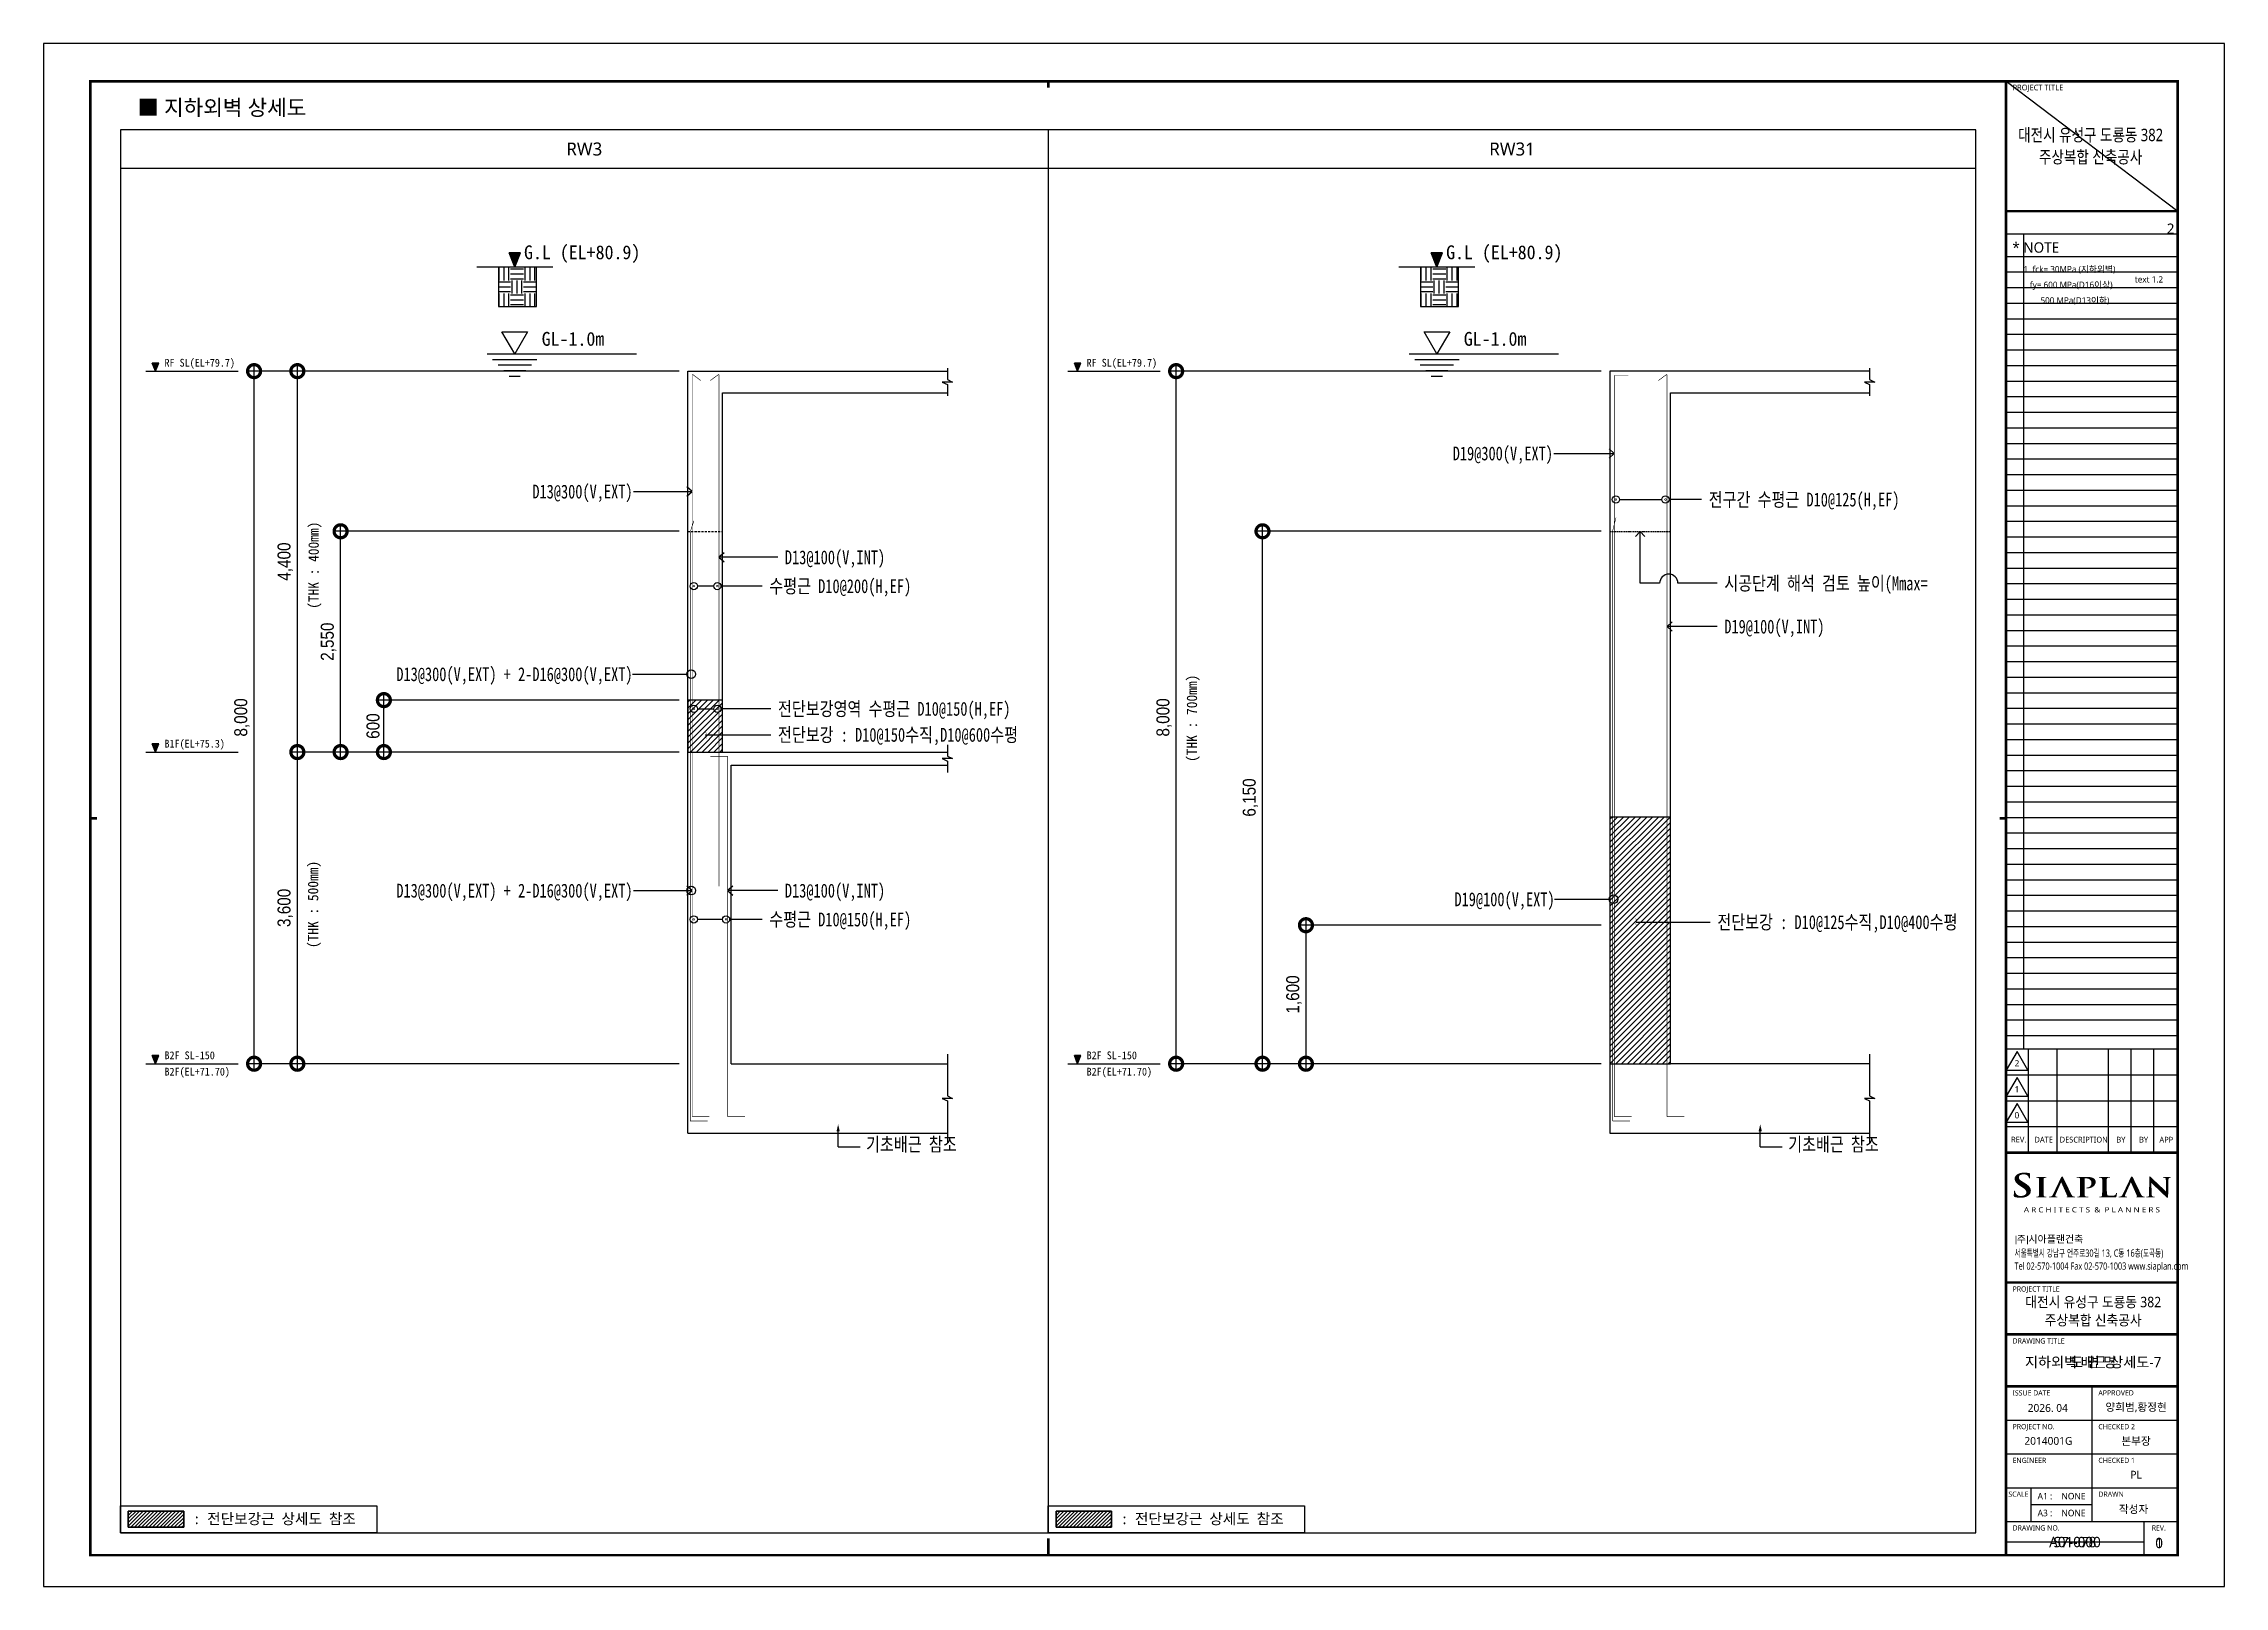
# Model space of a CAD drawing. Header units: millimetres. Extents: x 0 to 252030, y -124740 to 196020.
# Drawn here: x 176430 to 201630, y -71280 to -53460 of the extents above; entities that cross this region are included whole.
import ezdxf
from ezdxf.enums import TextEntityAlignment as Align

# ---------------------------------------------------------------- set-up
doc = ezdxf.new("R2010")
doc.units = ezdxf.units.MM
doc.header["$LTSCALE"] = 30
doc.linetypes.add('H', pattern=[1.3, 0.8, -0.5])
doc.linetypes.add('HID', pattern=[2.3, 1.5, -0.8])
doc.layers.get('DEFPOINTS').update_dxf_attribs({"color": 142})
for name, color, linetype in [('0-LIST.테두리선', 7, 'Continuous'), ('0-SEC1', 3, 'Continuous'), ('0-TEXT', 3, 'Continuous'), ('0-주철근', 2, 'Continuous'), ('0-지시선', 7, 'Continuous'), ('0-해치', 251, 'Continuous'), ('AA-SHEET-TEXT', 3, 'Continuous'), ('S-CON', 2, 'Continuous'), ('S-SYM', 5, 'Continuous'), ('S-철근', 3, 'Continuous'), ('TABLE-1', 3, 'Continuous'), ('TEX', 3, 'Continuous'), ('TEXT', 6, 'Continuous'), ('X-PLAN-B1F$0$A-DIM', 7, 'Continuous'), ('XR-FORM_(도룡동)$0$AA-SHEET', 9, 'Continuous'), ('XR-FORM_(도룡동)$0$Sheet', 7, 'Continuous'), ('XR-FORM_(도룡동)$0$Sheet-text', 3, 'Continuous'), ('XR-FORM_(도룡동)$0$TEXT', 3, 'Continuous')]:
    doc.layers.add(name, color=color, linetype=linetype)
doc.styles.add('X-PLAN-B1F$0$Gdim', font='Dotum.ttf', dxfattribs={"width": 0.9})
doc.styles.add('XR-FORM$0$맑은고딕', font='malgun.ttf')
doc.styles.add('XR-FORM_(도룡동)$0$맑은고딕', font='malgun.ttf')
doc.styles.add('XR-FORM_(도룡동)$0$충북옥천_FORM$0$맑은고딕', font='malgun.ttf')
doc.styles.add('XR-FORM_(도룡동)$1$맑은고딕', font='malgun.ttf')
doc.styles.add('XR-FORM_(도룡동)$2$맑은고딕', font='malgun.ttf')
doc.styles.add('XR-FORM_(도룡동)$3$맑은고딕', font='malgun.ttf')
doc.styles.add('돋음체', font='DotumChe.ttf')
doc.styles.add('맑은 고딕', font='malgun.ttf')
doc.styles.add('맑은고딕', font='malgun.ttf')
doc.dimstyles.new('X-PLAN-B1F$0$Gdim200', dxfattribs={"dimscale": 200, "dimtxt": 3, "dimasz": 6, "dimexe": 1.5, "dimexo": 2, "dimgap": 1, "dimtad": 1, "dimdec": 0, "dimzin": 0, "dimdsep": 46, "dimlunit": 6, "dimtxsty": 'X-PLAN-B1F$0$Gdim', "dimblk": 'X-PLAN-B1F$0$_DotSmall', "dimcen": 1.5, "dimdle": 1.5, "dimclrd": 1, "dimclre": 1, "dimclrt": 256, "dimazin": 0, "dimtfac": 1, "dimtdec": 0, "dimtix": 1, "dimtmove": 2, "dimatfit": 3, "dimldrblk": 'X-PLAN-B1F$0$_DotSmall', "dimfxl": 1.5, "dimtolj": 1, "dimtzin": 0, "dimlwd": -1, "dimlwe": -1, "dimarcsym": 0})

msp = doc.modelspace()

# ---------------------------------------------------------------- texts
at = {"layer": '0-TEXT', "color": 2, "style": '돋음체'}
for p in [(181981.31136, -55950.11551), (192636.67753, -55950.11551)]:
    msp.add_text('G.L (EL+80.9)', height=160, dxfattribs=at).set_placement(p)
at = {"layer": '0-TEXT', "style": '돋음체'}
for s, height, p in [('GL-1.0m', 160, (182185.31107, -56950.11551)), ('GL-1.0m', 160, (192840.67724, -56950.11551)), ('RF SL(EL+79.7)', 90, (177826.8769, -57190.97021)), ('RF SL(EL+79.7)', 90, (188482.24306, -57190.97021)), ('B1F(EL+75.3)', 90, (177826.8769, -61590.97021)), ('B2F SL-150', 90, (177826.8769, -65190.97021)), ('B2F SL-150', 90, (188482.24306, -65190.97021)), ('B2F(EL+71.70)', 90, (177826.8769, -65379.50797)), ('B2F(EL+71.70)', 90, (188482.24306, -65379.50797)), (': 전단보강근 상세도 참조', 124.153948, (178159.3063, -70561.534, 0.00034)), (': 전단보강근 상세도 참조', 124.153948, (188880.5563, -70561.534, 0.00034))]:
    msp.add_text(s, height=height, dxfattribs=at).set_placement(p)
at = {"layer": '0-TEXT', "color": 4, "style": '돋음체', "width": 0.8}
for s, p in [('D19@300(V,EXT)', (193871.03581, -58193.49769)), ('D13@300(V,EXT)', (183235.66965, -58633.99769)), ('D13@300(V,EXT) + 2-D16@300(V,EXT)', (183235.66965, -60743.49769)), ('D13@300(V,EXT) + 2-D16@300(V,EXT)', (183235.66965, -63243.49769)), ('D19@100(V,EXT)', (193891.03581, -63343.49769))]:
    msp.add_text(s, height=160, dxfattribs=at).set_placement(p, align=Align.MIDDLE_RIGHT)
for s, p in [(' 전구간 수평근 D10@125(H,EF)', (195588.45308, -58726.26163)), (' D13@100(V,INT)', (184913.08692, -59393.49769)), (' 수평근 D10@200(H,EF)', (184733.08692, -59726.26163)), (' 시공단계 해석 검토 높이(Mmax=', (195768.45308, -59693.49769)), (' D19@100(V,INT)', (195768.45308, -60193.49769)), (' 전단보강영역 수평근 D10@150(H,EF)', (184833.08692, -61143.49769)), (' 전단보강 : D10@150수직,D10@600수평', (184833.08692, -61443.49769)), (' D13@100(V,INT)', (184913.08692, -63243.49769)), (' 수평근 D10@150(H,EF)', (184733.08692, -63576.26163)), (' 전단보강 : D10@125수직,D10@400수평', (195688.45308, -63607.7855))]:
    msp.add_text(s, height=160, dxfattribs=at).set_placement(p, align=Align.MIDDLE_LEFT)
at = {"layer": '0-TEXT', "linetype": 'Continuous', "style": '돋음체'}
for s, p in [('(THK : 400mm)', (179609.64922, -59989.3235)), ('(THK : 700mm)', (189758.76539, -61757.3793)), ('(THK : 500mm)', (179603.39922, -63907.3793))]:
    msp.add_text(s, height=120, rotation=90, dxfattribs=at).set_placement(p)
at = {"layer": '0-TEXT', "color": 4, "style": '돋음체', "width": 0.8}
for p in [(185934.22495, -66253.75308), (196589.59111, -66253.75308)]:
    msp.add_text('기초배근 참조', height=160, dxfattribs=at).set_placement(p)
at = {"layer": 'AA-SHEET-TEXT'}
for s, style, p in [('지하외벽 배근 상세도-7', 'XR-FORM$0$맑은고딕', (200113.90026, -68690.0206)), ('S7-078', 'XR-FORM_(도룡동)$2$맑은고딕', (199903.50013, -70768.09032)), ('0', '맑은고딕', (200875.95675, -70778.92003))]:
    msp.add_text(s, height=120, dxfattribs=dict(at, style=style)).set_placement(p, align=Align.MIDDLE_CENTER)
for style, p in [('XR-FORM_(도룡동)$0$맑은고딕', (200025.41387, -70237.84788)), ('XR-FORM_(도룡동)$1$맑은고딕', (200025.41387, -70432.61602))]:
    msp.add_text('NONE', height=75, dxfattribs=dict(at, style=style)).set_placement(p, align=Align.MIDDLE_RIGHT)
at = {"layer": 'TEX', "style": '맑은 고딕'}
for s, p in [('RW3', (182677.87514, -54677.0165)), ('RW31', (193399.12514, -54677.0165))]:
    msp.add_text(s, height=150, dxfattribs=at).set_placement(p, align=Align.MIDDLE_CENTER)
for s, p in [('1. fck= 30MPa (지하외벽)', (199309.3931, -56065.08095)), ('   fy= 600 MPa(D16이상) ', (199309.3931, -56245.08095)), ('        500 MPa(D13이하)', (199309.3931, -56425.08095))]:
    msp.add_text(s, height=72, dxfattribs=at).set_placement(p, align=Align.MIDDLE_LEFT)
at = {"layer": 'TEXT', "style": '맑은 고딕'}
msp.add_text('■ 지하외벽 상세도', height=180, dxfattribs=at).set_placement((177516.07557, -54199.02203), align=Align.MIDDLE_LEFT)

# ---------------------------------------------------------------- blocks, each defined once
blk = doc.blocks.new('XR-FORM_(도룡동)$0$S')
at = {"layer": 'XR-FORM_(도룡동)$0$Sheet'}
h = blk.add_hatch(color=6, dxfattribs=at)
edge = h.paths.add_edge_path()
edge.add_spline(control_points=[(76338, 15545), (76338, 15545), (76295, 15571), (76295, 15571), (76172, 15645), (76132, 15687), (76132, 15744), (76132, 15817), (76203, 15865), (76313, 15865), (76409, 15865), (76454, 15832), (76479, 15807), (76511, 15775), (76518, 15737), (76518, 15729), (76518, 15711), (76524, 15702), (76538, 15702), (76557, 15702), (76559, 15724), (76559, 15744), (76559, 15811), (76562, 15848), (76564, 15870), (76564, 15870), (76565, 15890), (76565, 15890), (76565, 15905), (76548, 15908), (76540, 15909), (76494, 15919), (76430, 15930), (76333, 15930), (76119, 15930), (75970, 15833), (75970, 15695), (75970, 15588), (76037, 15502), (76202, 15401), (76202, 15401), (76273, 15357), (76273, 15357), (76398, 15281), (76423, 15225), (76423, 15165), (76423, 15099), (76352, 15030), (76220, 15030), (76155, 15030), (76041, 15045), (76002, 15150), (75994, 15172), (75988, 15197), (75988, 15211), (75988, 15217), (75988, 15236), (75968, 15236), (75948, 15236), (75946, 15209), (75945, 15201), (75945, 15201), (75945, 15197), (75945, 15197), (75943, 15174), (75938, 15104), (75938, 15040), (75938, 15011), (75943, 15004), (75970, 14994), (76035, 14972), (76103, 14962), (76198, 14962), (76298, 14962), (76379, 14979), (76447, 15013), (76575, 15079), (76595, 15177), (76595, 15230), (76595, 15347), (76528, 15430), (76338, 15545)], knot_values=[0, 0, 0, 0, 1, 1, 1, 2, 2, 2, 3, 3, 3, 4, 4, 4, 5, 5, 5, 6, 6, 6, 7, 7, 7, 8, 8, 8, 9, 9, 9, 10, 10, 10, 11, 11, 11, 12, 12, 12, 13, 13, 13, 14, 14, 14, 15, 15, 15, 16, 16, 16, 17, 17, 17, 18, 18, 18, 19, 19, 19, 20, 20, 20, 21, 21, 21, 22, 22, 22, 23, 23, 23, 24, 24, 24, 25, 25, 25, 26, 26, 26, 27, 27, 27, 27], degree=3, periodic=0)
h = blk.add_hatch(color=6, dxfattribs=at)
edge = h.paths.add_edge_path()
edge.add_spline(control_points=[(77180, 15007), (77180, 15007), (77166, 15007), (77166, 15007), (77156, 15007), (77148, 15007), (77134, 15009), (77098, 15014), (77093, 15029), (77089, 15056), (77084, 15098), (77084, 15641), (77086, 15677), (77089, 15714), (77100, 15725), (77131, 15729), (77143, 15731), (77153, 15732), (77163, 15732), (77163, 15732), (77180, 15732), (77180, 15732), (77188, 15732), (77195, 15739), (77195, 15747), (77195, 15755), (77188, 15761), (77180, 15761), (77180, 15761), (76814, 15761), (76814, 15761), (76806, 15761), (76800, 15755), (76800, 15747), (76800, 15739), (76806, 15732), (76814, 15732), (76814, 15732), (76832, 15732), (76832, 15732), (76847, 15732), (76860, 15730), (76871, 15728), (76897, 15723), (76909, 15710), (76912, 15677), (76912, 15677), (76912, 15677), (76912, 15677), (76914, 15650), (76915, 15103), (76908, 15057), (76904, 15025), (76895, 15014), (76873, 15011), (76858, 15008), (76843, 15007), (76827, 15007), (76826, 15007), (76814, 15007), (76814, 15007), (76806, 15007), (76800, 15000), (76800, 14992), (76800, 14984), (76806, 14977), (76814, 14977), (76814, 14977), (77180, 14977), (77180, 14977), (77188, 14977), (77195, 14984), (77195, 14992), (77195, 15000), (77188, 15007), (77180, 15007)], knot_values=[0, 0, 0, 0, 1, 1, 1, 2, 2, 2, 3, 3, 3, 4, 4, 4, 5, 5, 5, 6, 6, 6, 7, 7, 7, 8, 8, 8, 9, 9, 9, 10, 10, 10, 11, 11, 11, 12, 12, 12, 13, 13, 13, 14, 14, 14, 15, 15, 15, 16, 16, 16, 17, 17, 17, 18, 18, 18, 19, 19, 19, 20, 20, 20, 21, 21, 21, 22, 22, 22, 23, 23, 23, 24, 24, 24, 25, 25, 25, 25], degree=3, periodic=0)
h = blk.add_hatch(color=6, dxfattribs=at)
edge = h.paths.add_edge_path()
edge.add_spline(control_points=[(78289, 15008), (78289, 15008), (78256, 15008), (78256, 15008), (78252, 15008), (78248, 15009), (78243, 15010), (78220, 15014), (78192, 15028), (78158, 15085), (78158, 15085), (77848, 15727), (77836, 15749), (77824, 15773), (77816, 15784), (77802, 15784), (77787, 15784), (77771, 15771), (77757, 15741), (77757, 15741), (77450, 15097), (77450, 15097), (77424, 15042), (77401, 15015), (77350, 15010), (77342, 15009), (77328, 15008), (77317, 15008), (77317, 15008), (77304, 15008), (77304, 15008), (77298, 15008), (77292, 15002), (77292, 14994), (77292, 14987), (77298, 14980), (77304, 14980), (77304, 14980), (77609, 14980), (77609, 14980), (77615, 14980), (77621, 14987), (77621, 14994), (77621, 15002), (77615, 15008), (77609, 15008), (77609, 15008), (77576, 15008), (77576, 15008), (77539, 15008), (77534, 15021), (77534, 15033), (77534, 15044), (77540, 15068), (77552, 15094), (77552, 15094), (77762, 15561), (77762, 15561), (77762, 15561), (78005, 15016), (78004, 15016), (78005, 15014), (78005, 15012), (78004, 15010), (78003, 15008), (78001, 15008), (77998, 15008), (77998, 15008), (77984, 15008), (77984, 15008), (77978, 15008), (77972, 15002), (77972, 14994), (77972, 14987), (77978, 14980), (77984, 14980), (77984, 14980), (78289, 14980), (78289, 14980), (78295, 14980), (78301, 14987), (78301, 14994), (78301, 15002), (78295, 15008), (78289, 15008)], knot_values=[0, 0, 0, 0, 1, 1, 1, 2, 2, 2, 3, 3, 3, 4, 4, 4, 5, 5, 5, 6, 6, 6, 7, 7, 7, 8, 8, 8, 9, 9, 9, 10, 10, 10, 11, 11, 11, 12, 12, 12, 13, 13, 13, 14, 14, 14, 15, 15, 15, 16, 16, 16, 17, 17, 17, 18, 18, 18, 19, 19, 19, 20, 20, 20, 21, 21, 21, 22, 22, 22, 23, 23, 23, 24, 24, 24, 25, 25, 25, 26, 26, 26, 27, 27, 27, 28, 28, 28, 28], degree=3, periodic=0)
h = blk.add_hatch(color=250, dxfattribs=at)
edge = h.paths.add_edge_path()
edge.add_spline(control_points=[(78762, 15355), (78740, 15355), (78721, 15354), (78721, 15339), (78721, 15329), (78732, 15327), (78739, 15326), (78739, 15326), (78761, 15325), (78768, 15325), (78956, 15325), (79092, 15431), (79092, 15577), (79092, 15629), (79059, 15678), (79025, 15703), (79003, 15719), (78945, 15762), (78781, 15762), (78781, 15762), (78772, 15762), (78771, 15762), (78771, 15762), (78376, 15762), (78376, 15762), (78367, 15762), (78360, 15756), (78360, 15748), (78360, 15740), (78367, 15734), (78376, 15734), (78376, 15734), (78423, 15734), (78423, 15734), (78429, 15733), (78435, 15733), (78438, 15732), (78480, 15725), (78488, 15709), (78491, 15677), (78491, 15677), (78491, 15677), (78491, 15677), (78493, 15651), (78494, 15108), (78487, 15062), (78481, 15030), (78474, 15013), (78453, 15010), (78437, 15007), (78422, 15006), (78407, 15006), (78406, 15006), (78396, 15006), (78396, 15006), (78387, 15006), (78380, 14999), (78380, 14991), (78380, 14983), (78387, 14977), (78396, 14977), (78396, 14977), (78791, 14977), (78791, 14977), (78800, 14977), (78807, 14983), (78807, 14991), (78807, 14999), (78800, 15006), (78791, 15006), (78791, 15006), (78781, 15006), (78781, 15006), (78761, 15006), (78733, 15008), (78715, 15010), (78681, 15013), (78672, 15031), (78668, 15061), (78662, 15105), (78662, 15684), (78662, 15690), (78662, 15699), (78664, 15704), (78669, 15705), (78679, 15708), (78707, 15709), (78729, 15709), (78757, 15709), (78810, 15704), (78857, 15670), (78924, 15623), (78931, 15562), (78931, 15520), (78931, 15418), (78833, 15355), (78762, 15355)], knot_values=[0, 0, 0, 0, 1, 1, 1, 2, 2, 2, 3, 3, 3, 4, 4, 4, 5, 5, 5, 6, 6, 6, 7, 7, 7, 8, 8, 8, 9, 9, 9, 10, 10, 10, 11, 11, 11, 12, 12, 12, 13, 13, 13, 14, 14, 14, 15, 15, 15, 16, 16, 16, 17, 17, 17, 18, 18, 18, 19, 19, 19, 20, 20, 20, 21, 21, 21, 22, 22, 22, 23, 23, 23, 24, 24, 24, 25, 25, 25, 26, 26, 26, 27, 27, 27, 28, 28, 28, 29, 29, 29, 30, 30, 30, 31, 31, 31, 32, 32, 32, 32], degree=3, periodic=0)
h = blk.add_hatch(color=250, dxfattribs=at)
edge = h.paths.add_edge_path()
edge.add_spline(control_points=[(79896, 15147), (79880, 15147), (79878, 15134), (79877, 15128), (79875, 15109), (79860, 15082), (79845, 15069), (79815, 15043), (79768, 15042), (79696, 15042), (79592, 15042), (79561, 15049), (79541, 15063), (79541, 15063), (79541, 15063), (79541, 15063), (79522, 15076), (79515, 15314), (79515, 15460), (79515, 15617), (79515, 15645), (79518, 15677), (79521, 15714), (79532, 15724), (79562, 15729), (79578, 15731), (79599, 15732), (79612, 15732), (79620, 15732), (79633, 15732), (79638, 15739), (79640, 15742), (79641, 15745), (79641, 15748), (79641, 15756), (79634, 15762), (79626, 15762), (79626, 15762), (79235, 15762), (79235, 15762), (79226, 15762), (79220, 15756), (79220, 15748), (79220, 15743), (79222, 15738), (79227, 15736), (79227, 15735), (79229, 15735), (79229, 15734), (79235, 15732), (79243, 15732), (79247, 15732), (79265, 15732), (79280, 15731), (79290, 15729), (79331, 15722), (79340, 15709), (79342, 15677), (79344, 15651), (79345, 15108), (79338, 15062), (79332, 15030), (79326, 15013), (79304, 15010), (79290, 15007), (79276, 15006), (79262, 15006), (79262, 15006), (79245, 15006), (79245, 15006), (79237, 15006), (79230, 14999), (79230, 14991), (79230, 14983), (79237, 14977), (79245, 14977), (79245, 14977), (79615, 14977), (79615, 14977), (79615, 14977), (79805, 14976), (79805, 14976), (79874, 14976), (79882, 14981), (79891, 15006), (79901, 15036), (79910, 15113), (79910, 15125), (79910, 15135), (79910, 15147), (79896, 15147)], knot_values=[0, 0, 0, 0, 1, 1, 1, 2, 2, 2, 3, 3, 3, 4, 4, 4, 5, 5, 5, 6, 6, 6, 7, 7, 7, 8, 8, 8, 9, 9, 9, 10, 10, 10, 11, 11, 11, 12, 12, 12, 13, 13, 13, 14, 14, 14, 15, 15, 15, 16, 16, 16, 17, 17, 17, 18, 18, 18, 19, 19, 19, 20, 20, 20, 21, 21, 21, 22, 22, 22, 23, 23, 23, 24, 24, 24, 25, 25, 25, 26, 26, 26, 27, 27, 27, 28, 28, 28, 29, 29, 29, 30, 30, 30, 30], degree=3, periodic=0)
h = blk.add_hatch(color=250, dxfattribs=at)
edge = h.paths.add_edge_path()
edge.add_spline(control_points=[(80974, 15008), (80974, 15008), (80942, 15008), (80942, 15008), (80937, 15008), (80933, 15009), (80928, 15010), (80905, 15014), (80878, 15028), (80843, 15085), (80843, 15085), (80533, 15727), (80521, 15749), (80509, 15773), (80501, 15784), (80487, 15784), (80472, 15784), (80457, 15771), (80442, 15741), (80442, 15741), (80135, 15097), (80135, 15097), (80109, 15042), (80086, 15015), (80035, 15010), (80027, 15009), (80013, 15008), (80002, 15008), (80002, 15008), (79989, 15008), (79989, 15008), (79983, 15008), (79977, 15002), (79977, 14994), (79977, 14987), (79983, 14980), (79989, 14980), (79989, 14980), (80294, 14980), (80294, 14980), (80300, 14980), (80306, 14987), (80306, 14994), (80306, 15002), (80300, 15008), (80294, 15008), (80294, 15008), (80261, 15008), (80261, 15008), (80224, 15008), (80219, 15021), (80219, 15033), (80219, 15044), (80225, 15068), (80237, 15094), (80237, 15094), (80447, 15561), (80447, 15561), (80447, 15561), (80690, 15016), (80690, 15016), (80690, 15014), (80690, 15012), (80689, 15010), (80688, 15008), (80686, 15008), (80683, 15008), (80683, 15008), (80669, 15008), (80669, 15008), (80663, 15008), (80657, 15002), (80657, 14994), (80657, 14987), (80663, 14980), (80669, 14980), (80669, 14980), (80974, 14980), (80974, 14980), (80980, 14980), (80986, 14987), (80986, 14994), (80986, 15002), (80980, 15008), (80974, 15008)], knot_values=[0, 0, 0, 0, 1, 1, 1, 2, 2, 2, 3, 3, 3, 4, 4, 4, 5, 5, 5, 6, 6, 6, 7, 7, 7, 8, 8, 8, 9, 9, 9, 10, 10, 10, 11, 11, 11, 12, 12, 12, 13, 13, 13, 14, 14, 14, 15, 15, 15, 16, 16, 16, 17, 17, 17, 18, 18, 18, 19, 19, 19, 20, 20, 20, 21, 21, 21, 22, 22, 22, 23, 23, 23, 24, 24, 24, 25, 25, 25, 26, 26, 26, 27, 27, 27, 28, 28, 28, 28], degree=3, periodic=0)
h = blk.add_hatch(color=250, dxfattribs=at)
edge = h.paths.add_edge_path()
edge.add_spline(control_points=[(81976, 15761), (81976, 15761), (81692, 15761), (81692, 15761), (81686, 15761), (81681, 15755), (81681, 15747), (81681, 15739), (81686, 15732), (81692, 15732), (81692, 15732), (81700, 15732), (81702, 15732), (81718, 15732), (81744, 15732), (81760, 15726), (81783, 15717), (81794, 15705), (81795, 15641), (81795, 15641), (81806, 15233), (81806, 15224), (81806, 15224), (81806, 15202), (81806, 15202), (81797, 15210), (81212, 15762), (81212, 15762), (81199, 15775), (81187, 15784), (81176, 15784), (81158, 15784), (81158, 15750), (81158, 15740), (81158, 15740), (81148, 15134), (81148, 15134), (81147, 15045), (81143, 15018), (81117, 15011), (81101, 15006), (81079, 15006), (81068, 15006), (81067, 15006), (81057, 15006), (81057, 15006), (81051, 15006), (81046, 14999), (81046, 14991), (81046, 14983), (81051, 14976), (81057, 14976), (81057, 14976), (81353, 14976), (81353, 14976), (81359, 14976), (81364, 14983), (81364, 14991), (81364, 14999), (81359, 15006), (81353, 15006), (81353, 15006), (81342, 15006), (81340, 15006), (81324, 15006), (81303, 15006), (81284, 15013), (81268, 15018), (81251, 15035), (81248, 15122), (81248, 15122), (81237, 15522), (81236, 15534), (81241, 15530), (81780, 15014), (81821, 14978), (81833, 14966), (81851, 14966), (81864, 14966), (81880, 14966), (81882, 14986), (81882, 15002), (81882, 15002), (81894, 15649), (81894, 15649), (81895, 15706), (81903, 15722), (81931, 15729), (81944, 15732), (81952, 15732), (81963, 15732), (81965, 15732), (81976, 15732), (81976, 15732), (81982, 15732), (81987, 15739), (81987, 15747), (81987, 15755), (81982, 15761), (81976, 15761)], knot_values=[0, 0, 0, 0, 1, 1, 1, 2, 2, 2, 3, 3, 3, 4, 4, 4, 5, 5, 5, 6, 6, 6, 7, 7, 7, 8, 8, 8, 9, 9, 9, 10, 10, 10, 11, 11, 11, 12, 12, 12, 13, 13, 13, 14, 14, 14, 15, 15, 15, 16, 16, 16, 17, 17, 17, 18, 18, 18, 19, 19, 19, 20, 20, 20, 21, 21, 21, 22, 22, 22, 23, 23, 23, 24, 24, 24, 25, 25, 25, 26, 26, 26, 27, 27, 27, 28, 28, 28, 29, 29, 29, 30, 30, 30, 31, 31, 31, 32, 32, 32, 33, 33, 33, 33], degree=3, periodic=0)
at = {"layer": 'DEFPOINTS'}
for p, q in [((75750, 52950), (82250, 52950)), ((75640, 52073), (82226, 52073)), ((76315, 52073), (76315, 20700)), ((82250, 51196), (75640, 51196)), ((82250, 50596), (75640, 50596)), ((82250, 49996), (75640, 49996)), ((82250, 49396), (75640, 49396)), ((82250, 48796), (75640, 48796)), ((82250, 48196), (75640, 48196)), ((82250, 47596), (75640, 47596)), ((82250, 46996), (75640, 46996)), ((82250, 46396), (75640, 46396)), ((82250, 45796), (75640, 45796)), ((82250, 45196), (75640, 45196)), ((82250, 44596), (75640, 44596)), ((82250, 43996), (75640, 43996)), ((82250, 43396), (75640, 43396)), ((82250, 42796), (75640, 42796)), ((82250, 42196), (75640, 42196)), ((82250, 41596), (75640, 41596)), ((82250, 40996), (75640, 40996)), ((82250, 40396), (75640, 40396)), ((82250, 39796), (75640, 39796)), ((82250, 39196), (75640, 39196)), ((82250, 38596), (75640, 38596)), ((82250, 37996), (75640, 37996)), ((82250, 37396), (75640, 37396)), ((82250, 36796), (75640, 36796)), ((82250, 36196), (75640, 36196)), ((82250, 35596), (75640, 35596)), ((82250, 34996), (75640, 34996)), ((82250, 34396), (75640, 34396)), ((82250, 33796), (75640, 33796)), ((82250, 33196), (75640, 33196)), ((82250, 32596), (75640, 32596)), ((82250, 31996), (75640, 31996)), ((82250, 31396), (75640, 31396)), ((82250, 30796), (75640, 30796)), ((82250, 30196), (75640, 30196)), ((82250, 29596), (75640, 29596)), ((82250, 28996), (75640, 28996)), ((82250, 28396), (75640, 28396)), ((82250, 27796), (75640, 27796)), ((82250, 27196), (75640, 27196)), ((82250, 26596), (75640, 26596)), ((82250, 25996), (75640, 25996)), ((82250, 25396), (75640, 25396)), ((82250, 24796), (75640, 24796)), ((82250, 24196), (75640, 24196)), ((82250, 23596), (75640, 23596)), ((82250, 22996), (75640, 22996)), ((82250, 22396), (75640, 22396)), ((82250, 21796), (75640, 21796)), ((82250, 21196), (75640, 21196)), ((80950, 1706), (75640, 1706))]:
    blk.add_line(p, q, dxfattribs=at)
at = {"layer": 'XR-FORM_(도룡동)$0$AA-SHEET', "const_width": 99.9}
blk.add_lwpolyline([(75750, 52950), (82250, 52950)], dxfattribs=at)
at = {"layer": 'XR-FORM_(도룡동)$0$Sheet'}
for p, q in [((75590, 20700), (82204, 20700)), ((76490, 20700), (76490, 16700)), ((77590, 20700), (77590, 16700)), ((79575, 20700), (79575, 16700)), ((80450, 20700), (80450, 16700)), ((81325, 20700), (81325, 16700)), ((75640, 19700), (82254, 19700)), ((75640, 18700), (82254, 18700)), ((75640, 17700), (82254, 17700)), ((78945, 7700), (78945, 2500)), ((75640, 6400), (82250, 6400)), ((75640, 5100), (82250, 5100)), ((75640, 3800), (82250, 3800)), ((76591, 3798), (76591, 2500)), ((76591, 3149), (78945, 3149)), ((75640, 2500), (82250, 2500)), ((80950, 2500), (80950, 1200))]:
    blk.add_line(p, q, dxfattribs=at)
at = {"layer": 'XR-FORM_(도룡동)$0$Sheet', "const_width": 100}
blk.add_lwpolyline([(1850, 57950), (82250, 57950), (82250, 1200), (1850, 1200)], close=True, dxfattribs=at)
at = {"layer": 'XR-FORM_(도룡동)$0$Sheet', "linetype": 'Continuous', "const_width": 100}
for points in [[(38745, 57950), (38745, 57700)], [(2100, 29575), (1850, 29575)], [(75640, 29575), (75390, 29575)], [(38745, 1846), (38745, 1200)]]:
    blk.add_lwpolyline(points, dxfattribs=at)
at = {"layer": 'XR-FORM_(도룡동)$0$Sheet', "const_width": 100}
for points in [[(75640, 57950), (75640, 1200)], [(75640, 52950), (82250, 52950)], [(75640, 16700), (82250, 16700)], [(75640, 11700), (82250, 11700)], [(75640, 9700), (82250, 9700)], [(75640, 7700), (82250, 7700)]]:
    blk.add_lwpolyline(points, dxfattribs=at)
at = {"layer": 'XR-FORM_(도룡동)$0$Sheet'}
for points in [[(76065, 20589), (75650, 19869), (76481, 19869)], [(76065, 19589), (75650, 18869), (76481, 18869)], [(76065, 18589), (75650, 17869), (76481, 17869)]]:
    blk.add_lwpolyline(points, close=True, dxfattribs=at)
at = {"layer": 'XR-FORM_(도룡동)$0$Sheet', "color": 3, "const_width": 28}
for points in [[(76026, 13508), (76026, 13172)], [(76466, 13508), (76466, 13172)]]:
    blk.add_lwpolyline(points, dxfattribs=at)
at = {"layer": 'DEFPOINTS', "style": 'XR-FORM_(도룡동)$3$맑은고딕'}
blk.add_text('2', height=400, dxfattribs=at).set_placement((82126, 52273), align=Align.MIDDLE_RIGHT)
blk.add_text('text 1.2', height=240, dxfattribs=at).set_placement((80599, 50202))
blk.add_text('도 면 명', height=400, dxfattribs=at).set_placement((78996, 8633), align=Align.MIDDLE_CENTER)
at = {"layer": 'XR-FORM_(도룡동)$0$Sheet', "style": 'XR-FORM_(도룡동)$3$맑은고딕'}
for s, height, p in [('PROJECT TITLE', 220, (75890, 57600)), ('PROJECT TITLE', 200, (75890, 11350)), ('DRAWING TITLE', 200, (75890, 9350)), ('ISSUE DATE', 200, (75890, 7350)), ('APPROVED', 200, (79195, 7350)), ('PROJECT NO. ', 200, (75890, 6050)), ('CHECKED 2 ', 200, (79195, 6050)), ('ENGINEER', 200, (75890, 4750)), ('CHECKED 1 ', 200, (79195, 4750)), ('SCALE', 200, (75730, 3450)), ('DRAWN', 200, (79195, 3450)), ('DRAWING NO.', 200, (75890, 2150)), ('REV.', 200, (81250, 2150))]:
    blk.add_text(s, height=height, dxfattribs=at).set_placement(p)
for s, height, p in [('2', 240, (76059, 20140)), ('1', 240, (76059, 19140)), ('0', 240, (76059, 18140)), (' REV.', 220, (76090, 17200)), ('DATE', 220, (77090, 17200)), ('DESCRIPTION', 220, (78632, 17200)), ('BY', 220, (80062, 17200)), ('BY', 220, (80938, 17200)), ('APP', 220, (81812, 17200))]:
    blk.add_text(s, height=height, dxfattribs=at).set_placement(p, align=Align.MIDDLE)
at = {"layer": 'XR-FORM_(도룡동)$0$Sheet', "color": 3, "style": 'XR-FORM_(도룡동)$3$맑은고딕', "width": 1.2}
blk.add_text('A R C H I T E C T S  &  P L A N N E R S', height=200, dxfattribs=at).set_placement((78947, 14500), align=Align.MIDDLE_CENTER)
at = {"layer": 'XR-FORM_(도룡동)$0$Sheet', "color": 3, "style": 'XR-FORM_(도룡동)$3$맑은고딕'}
blk.add_text('주 시아플랜건축', height=280, dxfattribs=at).set_placement((76057, 13372), align=Align.MIDDLE_LEFT)
at = {"layer": 'XR-FORM_(도룡동)$0$Sheet', "color": 3, "style": 'XR-FORM_(도룡동)$3$맑은고딕', "width": 0.65}
for s, p in [('서울특별시 강남구 언주로30길 13, C동 16층(도곡동)', (75966, 12833)), ('Tel 02-570-1004 Fax 02-570-1003 www.siaplan.com', (75966, 12333))]:
    blk.add_text(s, height=280, dxfattribs=at).set_placement(p, align=Align.MIDDLE_LEFT)
at = {"layer": 'XR-FORM_(도룡동)$0$Sheet-text', "style": 'XR-FORM_(도룡동)$3$맑은고딕'}
blk.add_text('* NOTE', height=400, dxfattribs=at).set_placement((75881, 51550), align=Align.MIDDLE_LEFT)
at = {"layer": 'XR-FORM_(도룡동)$0$TEXT'}
for s, height, style, p in [('2026. 04', 300, 'XR-FORM_(도룡동)$3$맑은고딕', (77247, 6870)), ('A1 : ', 250, 'XR-FORM_(도룡동)$0$충북옥천_FORM$0$맑은고딕', (77179, 3474)), ('A3 : ', 250, 'XR-FORM_(도룡동)$0$충북옥천_FORM$0$맑은고딕', (77179, 2825))]:
    blk.add_text(s, height=height, dxfattribs=dict(at, style=style)).set_placement(p, align=Align.MIDDLE_CENTER)
at = {"layer": 'XR-FORM_(도룡동)$0$TEXT', "style": 'XR-FORM_(도룡동)$3$맑은고딕'}
blk.add_text('양희범,황정현', height=300, dxfattribs=at).set_placement((80649, 6901), align=Align.MIDDLE)
blk = doc.blocks.new('XR-FORM_(도룡동)', base_point=(101.33, -56114.51))
at = {"layer": 'DEFPOINTS'}
blk.add_line((377.95, 289.75), (411, 264.75), dxfattribs=at)
blk.add_lwpolyline([(0, 0), (420, 0), (420, 297), (0, 297)], close=True, dxfattribs=at)
at = {"xscale": 0.005, "yscale": 0.005, "zscale": 0.005}
blk.add_blockref('XR-FORM_(도룡동)$0$S', (-0.25, 0), dxfattribs=at)
at = {"layer": 'DEFPOINTS', "style": 'XR-FORM_(도룡동)$3$맑은고딕'}
for s, p in [('2014001G', (386.1, 28.01)), ('본부장', (402.99, 28.01)), ('PL', (402.99, 21.51))]:
    blk.add_text(s, height=1.5, dxfattribs=at).set_placement(p, align=Align.MIDDLE)
for p in [(393.26, 17.37), (393.26, 14.12)]:
    blk.add_text('NONE', height=1.25, dxfattribs=at).set_placement(p, align=Align.MIDDLE_RIGHT)
for s, height, p in [('작성자', 1.5, (402.51, 14.85)), ('A01-000', 2, (391.22, 8.53))]:
    blk.add_text(s, height=height, dxfattribs=at).set_placement(p, align=Align.MIDDLE_CENTER)
at = {"layer": 'XR-FORM_(도룡동)$0$Sheet-text', "style": 'XR-FORM_(도룡동)$3$맑은고딕', "width": 0.8}
for s, p in [('대전시 유성구 도룡동 382', (394.23, 279.42)), ('주상복합 신축공사', (394.23, 275.17))]:
    blk.add_text(s, height=2.4, dxfattribs=at).set_placement(p, align=Align.MIDDLE_CENTER)
at = {"layer": 'XR-FORM_(도룡동)$0$TEXT', "style": 'XR-FORM_(도룡동)$3$맑은고딕', "width": 0.9}
for s, p in [('대전시 유성구 도룡동 382', (394.73, 54.74)), ('주상복합 신축공사', (394.73, 51.24))]:
    blk.add_text(s, height=2, dxfattribs=at).set_placement(p, align=Align.MIDDLE_CENTER)
at = {"layer": 'XR-FORM_(도룡동)$0$TEXT', "style": 'XR-FORM_(도룡동)$3$맑은고딕'}
blk.add_text('1', height=2, dxfattribs=at).set_placement((407.43, 8.35), align=Align.MIDDLE_CENTER)
blk = doc.blocks.new('SOIL LEVEL')
at = {"layer": 'S-SYM'}
for p, q in [((1567, 1135), (-629, 1135)), ((348, 703), (0, 703)), ((20, 750), (20, 1125)), ((161, 750), (161, 1125)), ((301, 750), (301, 1125)), ((723, 1078), (348, 1078)), ((723, 938), (348, 938)), ((723, 797), (348, 797)), ((395, 1125), (395, 1135)), ((395, 375), (395, 750)), ((536, 1125), (536, 1135)), ((536, 375), (536, 750)), ((676, 1125), (676, 1135)), ((676, 375), (676, 750)), ((1098, 703), (723, 703)), ((770, 750), (770, 1125)), ((911, 750), (911, 1125)), ((1051, 750), (1051, 1125)), ((348, 563), (0, 563)), ((348, 422), (0, 422)), ((20, 0), (20, 375)), ((161, 0), (161, 375)), ((301, 0), (301, 375)), ((723, 328), (348, 328)), ((723, 188), (348, 188)), ((723, 47), (348, 47)), ((1098, 563), (723, 563)), ((1098, 422), (723, 422)), ((770, 0), (770, 375)), ((911, 0), (911, 375)), ((1051, 0), (1051, 375))]:
    blk.add_line(p, q, dxfattribs=at)
blk.add_lwpolyline([(1098, 1135), (0, 1135), (0, 0), (1098, 0)], close=True, dxfattribs=at)
blk = doc.blocks.new('WATER LEVEL')
at = {"layer": 'S-SYM'}
for p, q in [((-800, 0), (800, 0)), ((-640, -160), (640, -160)), ((-480, -320), (480, -320)), ((-320, -480), (320, -480)), ((-160, -640), (160, -640))]:
    blk.add_line(p, q, dxfattribs=at)
blk.add_lwpolyline([(0, 0), (-370, 640), (370, 640), (0, 0)], dxfattribs=at)
blk = doc.blocks.new('X-PLAN-B1F$0$_DotSmall')
at = {"color": 0, "linetype": 'ByBlock', "const_width": 0.5}
blk.add_lwpolyline([(-0.0625, 0, 1), (0.0625, 0, 1)], format="xyb", close=True, dxfattribs=at)
blk = doc.blocks.new('*D1433')
at = {"layer": 'DEFPOINTS', "color": 0, "transparency": 16777216}
for p in [(179362, -57243), (183874, -57243), (183874, -61643)]:
    blk.add_point(p, dxfattribs=at)
at = {"layer": 'X-PLAN-B1F$0$A-DIM', "color": 1, "transparency": 16777216}
for p, q in [((179362, -61718), (179362, -57168)), ((183774, -57243), (179287, -57243)), ((183774, -61643), (179287, -61643))]:
    blk.add_line(p, q, dxfattribs=at)
at = {"layer": 'X-PLAN-B1F$0$A-DIM', "color": 1, "transparency": 16777216, "xscale": 300, "yscale": 300, "zscale": 300}
for p, rotation in [((179362, -57243), 90), ((179362, -61643), 270)]:
    blk.add_blockref('X-PLAN-B1F$0$_DotSmall', p, dxfattribs=dict(at, rotation=rotation))
at = {"layer": 'X-PLAN-B1F$0$A-DIM', "transparency": 16777216, "insert": (179222, -59443), "char_height": 150, "attachment_point": 5, "rotation": 90, "style": 'X-PLAN-B1F$0$Gdim'}
blk.add_mtext('\\A1;4,400', dxfattribs=at)
blk = doc.blocks.new('*D1434')
at = {"layer": 'DEFPOINTS', "color": 0, "transparency": 16777216}
for p in [(179862, -59093), (183874, -59093), (183874, -61643)]:
    blk.add_point(p, dxfattribs=at)
at = {"layer": 'X-PLAN-B1F$0$A-DIM', "color": 1, "transparency": 16777216}
for p, q in [((183774, -59093), (179787, -59093)), ((179862, -61718), (179862, -59018)), ((183774, -61643), (179787, -61643))]:
    blk.add_line(p, q, dxfattribs=at)
at = {"layer": 'X-PLAN-B1F$0$A-DIM', "color": 1, "transparency": 16777216, "xscale": 300, "yscale": 300, "zscale": 300}
for p, rotation in [((179862, -59093), 90), ((179862, -61643), 270)]:
    blk.add_blockref('X-PLAN-B1F$0$_DotSmall', p, dxfattribs=dict(at, rotation=rotation))
at = {"layer": 'X-PLAN-B1F$0$A-DIM', "transparency": 16777216, "insert": (179722, -60368), "char_height": 150, "attachment_point": 5, "rotation": 90, "style": 'X-PLAN-B1F$0$Gdim'}
blk.add_mtext('\\A1;2,550', dxfattribs=at)
blk = doc.blocks.new('*D1435')
at = {"layer": 'DEFPOINTS', "color": 0, "transparency": 16777216}
for p in [(180362, -61043), (183874, -61043), (183874, -61643)]:
    blk.add_point(p, dxfattribs=at)
at = {"layer": 'X-PLAN-B1F$0$A-DIM', "color": 1, "transparency": 16777216}
for p, q in [((180362, -61718), (180362, -60968)), ((183774, -61043), (180287, -61043)), ((183774, -61643), (180287, -61643))]:
    blk.add_line(p, q, dxfattribs=at)
at = {"layer": 'X-PLAN-B1F$0$A-DIM', "color": 1, "transparency": 16777216, "xscale": 300, "yscale": 300, "zscale": 300}
for p, rotation in [((180362, -61043), 90), ((180362, -61643), 270)]:
    blk.add_blockref('X-PLAN-B1F$0$_DotSmall', p, dxfattribs=dict(at, rotation=rotation))
at = {"layer": 'X-PLAN-B1F$0$A-DIM', "transparency": 16777216, "insert": (180237, -61343), "char_height": 150, "attachment_point": 5, "rotation": 90, "style": 'X-PLAN-B1F$0$Gdim'}
blk.add_mtext('\\A1;600', dxfattribs=at)
blk = doc.blocks.new('*D1436')
at = {"layer": 'DEFPOINTS', "color": 0, "transparency": 16777216}
for p in [(179362, -61643), (183874, -61643), (183874, -65243)]:
    blk.add_point(p, dxfattribs=at)
at = {"layer": 'X-PLAN-B1F$0$A-DIM', "color": 1, "transparency": 16777216}
for p, q in [((183774, -61643), (179287, -61643)), ((179362, -65318), (179362, -61568)), ((183774, -65243), (179287, -65243))]:
    blk.add_line(p, q, dxfattribs=at)
at = {"layer": 'X-PLAN-B1F$0$A-DIM', "color": 1, "transparency": 16777216, "xscale": 300, "yscale": 300, "zscale": 300}
for p, rotation in [((179362, -61643), 90), ((179362, -65243), 270)]:
    blk.add_blockref('X-PLAN-B1F$0$_DotSmall', p, dxfattribs=dict(at, rotation=rotation))
at = {"layer": 'X-PLAN-B1F$0$A-DIM', "transparency": 16777216, "insert": (179222, -63443), "char_height": 150, "attachment_point": 5, "rotation": 90, "style": 'X-PLAN-B1F$0$Gdim'}
blk.add_mtext('\\A1;3,600', dxfattribs=at)
blk = doc.blocks.new('*D1437')
at = {"layer": 'DEFPOINTS', "color": 0, "transparency": 16777216}
for p in [(178862, -57243), (183874, -57243), (183874, -65243)]:
    blk.add_point(p, dxfattribs=at)
at = {"layer": 'X-PLAN-B1F$0$A-DIM', "color": 1, "transparency": 16777216}
for p, q in [((178862, -65318), (178862, -57168)), ((183774, -57243), (178787, -57243)), ((183774, -65243), (178787, -65243))]:
    blk.add_line(p, q, dxfattribs=at)
at = {"layer": 'X-PLAN-B1F$0$A-DIM', "color": 1, "transparency": 16777216, "xscale": 300, "yscale": 300, "zscale": 300}
for p, rotation in [((178862, -57243), 90), ((178862, -65243), 270)]:
    blk.add_blockref('X-PLAN-B1F$0$_DotSmall', p, dxfattribs=dict(at, rotation=rotation))
at = {"layer": 'X-PLAN-B1F$0$A-DIM', "transparency": 16777216, "insert": (178722, -61243), "char_height": 150, "attachment_point": 5, "rotation": 90, "style": 'X-PLAN-B1F$0$Gdim'}
blk.add_mtext('\\A1;8,000', dxfattribs=at)
blk = doc.blocks.new('*D1438')
at = {"layer": 'DEFPOINTS', "color": 0, "transparency": 16777216}
for p in [(190515, -59093), (194530, -59093), (194530, -65243)]:
    blk.add_point(p, dxfattribs=at)
at = {"layer": 'X-PLAN-B1F$0$A-DIM', "color": 1, "transparency": 16777216}
for p, q in [((194430, -59093), (190440, -59093)), ((190515, -65318), (190515, -59018)), ((194430, -65243), (190440, -65243))]:
    blk.add_line(p, q, dxfattribs=at)
at = {"layer": 'X-PLAN-B1F$0$A-DIM', "color": 1, "transparency": 16777216, "xscale": 300, "yscale": 300, "zscale": 300}
for p, rotation in [((190515, -59093), 90), ((190515, -65243), 270)]:
    blk.add_blockref('X-PLAN-B1F$0$_DotSmall', p, dxfattribs=dict(at, rotation=rotation))
at = {"layer": 'X-PLAN-B1F$0$A-DIM', "transparency": 16777216, "insert": (190375, -62168), "char_height": 150, "attachment_point": 5, "rotation": 90, "style": 'X-PLAN-B1F$0$Gdim'}
blk.add_mtext('\\A1;6,150', dxfattribs=at)
blk = doc.blocks.new('*D1439')
at = {"layer": 'DEFPOINTS', "color": 0, "transparency": 16777216}
for p in [(189517, -57243), (194530, -57243), (194530, -65243)]:
    blk.add_point(p, dxfattribs=at)
at = {"layer": 'X-PLAN-B1F$0$A-DIM', "color": 1, "transparency": 16777216}
for p, q in [((189517, -65318), (189517, -57168)), ((194430, -57243), (189442, -57243)), ((194430, -65243), (189442, -65243))]:
    blk.add_line(p, q, dxfattribs=at)
at = {"layer": 'X-PLAN-B1F$0$A-DIM', "color": 1, "transparency": 16777216, "xscale": 300, "yscale": 300, "zscale": 300}
for p, rotation in [((189517, -57243), 90), ((189517, -65243), 270)]:
    blk.add_blockref('X-PLAN-B1F$0$_DotSmall', p, dxfattribs=dict(at, rotation=rotation))
at = {"layer": 'X-PLAN-B1F$0$A-DIM', "transparency": 16777216, "insert": (189378, -61243), "char_height": 150, "attachment_point": 5, "rotation": 90, "style": 'X-PLAN-B1F$0$Gdim'}
blk.add_mtext('\\A1;8,000', dxfattribs=at)
blk = doc.blocks.new('*D1440')
at = {"layer": 'DEFPOINTS', "color": 0, "transparency": 16777216}
for p in [(194530, -63643), (191017, -65243), (194530, -65243)]:
    blk.add_point(p, dxfattribs=at)
at = {"layer": 'X-PLAN-B1F$0$A-DIM', "color": 1, "transparency": 16777216}
for p, q in [((194430, -63643), (190942, -63643)), ((191017, -63568), (191017, -65318)), ((194430, -65243), (190942, -65243))]:
    blk.add_line(p, q, dxfattribs=at)
at = {"layer": 'X-PLAN-B1F$0$A-DIM', "color": 1, "transparency": 16777216, "xscale": 300, "yscale": 300, "zscale": 300}
for p, rotation in [((191017, -63643), 90), ((191017, -65243), 270)]:
    blk.add_blockref('X-PLAN-B1F$0$_DotSmall', p, dxfattribs=dict(at, rotation=rotation))
at = {"layer": 'X-PLAN-B1F$0$A-DIM', "transparency": 16777216, "insert": (190878, -64443), "char_height": 150, "attachment_point": 5, "rotation": 90, "style": 'X-PLAN-B1F$0$Gdim'}
blk.add_mtext('\\A1;1,600', dxfattribs=at)

# ---------------------------------------------------------------- dimensions: what is measured, and where the dimension line sits
at = {"layer": 'X-PLAN-B1F$0$A-DIM'}
for base, p1, p2, angle, override, picture, middle in [((178861.87828, -57243.49769), (183874.37828, -65243.49769), (183874.37828, -57243.49769), 90, {"dimscale": 50, "dimblk": 'X-PLAN-B1F$0$_DotSmall'}, '*D1437', (178722.32604, -61243.49769)), ((179361.87828, -57243.49769), (183874.37828, -61643.49769), (183874.37828, -57243.49769), 90, {"dimscale": 50, "dimblk": 'X-PLAN-B1F$0$_DotSmall'}, '*D1433', (179222.32604, -59443.49769)), ((189517.24445, -57243.49769), (194529.74445, -65243.49769), (194529.74445, -57243.49769), 90, {"dimscale": 50, "dimblk": 'X-PLAN-B1F$0$_DotSmall'}, '*D1439', (189377.69221, -61243.49769)), ((179861.87828, -59093.49769), (183874.37828, -61643.49769), (183874.37828, -59093.49769), 90, {"dimscale": 50, "dimblk": 'X-PLAN-B1F$0$_DotSmall'}, '*D1434', (179722.32604, -60368.49769)), ((190514.76304, -59093.49769), (194529.74445, -65243.49769), (194529.74445, -59093.49769), 90, {"dimscale": 50, "dimtxsty": 'X-PLAN-B1F$0$Gdim', "dimblk": 'X-PLAN-B1F$0$_DotSmall'}, '*D1438', (190375.21081, -62168.49769)), ((180361.87828, -61043.49769), (183874.37828, -61643.49769), (183874.37828, -61043.49769), 90, {"dimscale": 50, "dimblk": 'X-PLAN-B1F$0$_DotSmall'}, '*D1435', (180236.77652, -61343.49769)), ((179361.87828, -61643.49769), (183874.37828, -65243.49769), (183874.37828, -61643.49769), 90, {"dimscale": 50, "dimblk": 'X-PLAN-B1F$0$_DotSmall'}, '*D1436', (179222.32604, -63443.49769)), ((191017.24445, -65243.49769), (194529.74445, -63643.49769), (194529.74445, -65243.49769), 270, {"dimscale": 50, "dimtxsty": 'X-PLAN-B1F$0$Gdim', "dimblk": 'X-PLAN-B1F$0$_DotSmall'}, '*D1440', (190877.69221, -64443.49769))]:
    dim = msp.add_linear_dim(base=base, p1=p1, p2=p2, angle=angle, dimstyle='X-PLAN-B1F$0$Gdim200', override=override, dxfattribs=at)
    dim.commit()
    dim.dimension.update_dxf_attribs({"geometry": picture, "text_midpoint": middle})

# ---------------------------------------------------------------- hatches: boundary and pattern name
at = {"layer": '0-지시선'}
for points in [[(181874.37828, -56043.49769), (181808.70009, -55877.03892), (181940.05648, -55877.03892)], [(192529.74445, -56043.49769), (192464.06625, -55877.03892), (192595.42264, -55877.03892)], [(177722.66096, -57243.49769), (177685.71698, -57149.86464), (177759.60494, -57149.86464)], [(188378.02713, -57243.49769), (188341.08314, -57149.86464), (188414.97111, -57149.86464)], [(177722.66096, -61643.49769), (177685.71698, -61549.86464), (177759.60494, -61549.86464)], [(177722.66096, -65243.49769), (177685.71698, -65149.86464), (177759.60494, -65149.86464)], [(188378.02713, -65243.49769), (188341.08314, -65149.86464), (188414.97111, -65149.86464)]]:
    msp.add_hatch(color=256, dxfattribs=at).paths.add_polyline_path(points)
at = {"layer": '0-해치', "linetype": 'Continuous', "lineweight": -2}
h = msp.add_hatch(dxfattribs=at)
h.set_pattern_fill('ANSI31', color=5, scale=15)
h.set_pattern_definition([(45, (-183583.52, 84964.77), (-33.6759605, 33.6759605), [])])
h.paths.add_polyline_path([(183874.37828, -61043.49769), (183874.37828, -61643.49769), (184274.37828, -61643.49769), (184274.37828, -61043.49769)])
h = msp.add_hatch(dxfattribs=at)
h.set_pattern_fill('ANSI31', color=5, scale=15)
h.set_pattern_definition([(45, (-186028.154, 84864.77), (-33.6759605, 33.6759605), [])])
h.paths.add_polyline_path([(194529.74445, -65243.49769), (195229.74445, -65243.49769), (195229.74445, -62393.49769), (194529.74445, -62393.49769)])
at = {"layer": '0-해치'}
h = msp.add_hatch(dxfattribs=at)
h.set_pattern_fill('ANSI31', color=256, scale=9.311546)
h.set_pattern_definition([(45, (148800.596, -50567.454), (-20.905017, 20.905017), [])])
h.paths.add_polyline_path([(177408.06036, -70598.07391), (178048.95983, -70598.07391), (178048.95983, -70411.65541), (177408.06036, -70411.65541)])
h = msp.add_hatch(dxfattribs=at)
h.set_pattern_fill('ANSI31', color=256, scale=9.311546)
h.set_pattern_definition([(45, (159521.846, -50567.454), (-20.905017, 20.905017), [])])
h.paths.add_polyline_path([(188129.31036, -70598.07391), (188770.20983, -70598.07391), (188770.20983, -70411.65541), (188129.31036, -70411.65541)])

# ---------------------------------------------------------------- linework, layer by layer
at = {"layer": '0-LIST.테두리선', "ltscale": 3}
for points in [[(177317.25014, -70349.22075), (180280.2978, -70349.22075), (180280.2978, -70660.50857), (177317.25014, -70660.50857)], [(188038.50014, -70349.22075), (191001.5478, -70349.22075), (191001.5478, -70660.50857), (188038.50014, -70660.50857)]]:
    msp.add_lwpolyline(points, close=True, dxfattribs=at)
at = {"layer": '0-주철근', "const_width": 7}
for points in [[(183924.37828, -65854.50804), (183924.37828, -57289.49769, -0.6159634636), (183933.94942, -57284.67618), (184024.36051, -57351.64089)], [(184234.37828, -63193.49769), (184234.37828, -57289.49769, 0.6159634636), (184224.80714, -57284.67618), (184134.39605, -57351.64089)], [(195189.74445, -65854.50804), (195189.74445, -57289.49769, 0.6159634636), (195180.17331, -57284.67618), (195089.76222, -57351.64089)]]:
    msp.add_lwpolyline(points, format="xyb", dxfattribs=at)
for points in [[(194579.74445, -65854.50804), (194579.74445, -57293.49769), (194740.37615, -57293.49769)], [(194599.77329, -58934.15468), (194559.74445, -59094.01626), (194559.74445, -65904.50804)], [(183944.40712, -58971.99597), (183904.37828, -59093.49769), (183904.37828, -65904.50804), (184104.37828, -65904.50804)], [(184134.37828, -61693.49769), (184334.37828, -61693.49769)], [(184334.37828, -65854.50804), (184334.37828, -61693.49769)], [(183924.37828, -65854.50804), (184124.37828, -65854.50804)], [(184334.37828, -65854.50804), (184534.37828, -65854.50804)], [(194559.74445, -65904.50804), (194759.74445, -65904.50804)], [(194579.74445, -65854.50804), (194779.74445, -65854.50804)], [(195189.74445, -65854.50804), (195389.74445, -65854.50804)]]:
    msp.add_lwpolyline(points, dxfattribs=at)
for points in [[(194589.6356, -58725.78132, 1), (194607.6356, -58725.78132, 1)], [(195179.85329, -58725.78132, -1), (195161.85329, -58725.78132, -1)], [(183934.26944, -59725.78132, 1), (183952.26944, -59725.78132, 1)], [(184224.48713, -59725.78132, -1), (184206.48713, -59725.78132, -1)], [(183934.26944, -61143.978, -1), (183952.26944, -61143.978, -1)], [(184224.48713, -61143.978, 1), (184206.48713, -61143.978, 1)], [(183934.26944, -63575.78132, 1), (183952.26944, -63575.78132, 1)], [(184324.48713, -63575.78132, -1), (184306.48713, -63575.78132, -1)]]:
    msp.add_lwpolyline(points, format="xyb", close=True, dxfattribs=at)
at = {"layer": '0-지시선'}
for p, q in [((181940.05648, -55877.03892), (181808.70009, -55877.03892)), ((181874.37828, -56043.49769), (181808.70009, -55877.03892)), ((181874.37828, -56043.49769), (181940.05648, -55877.03892)), ((192595.42264, -55877.03892), (192464.06625, -55877.03892)), ((192529.74445, -56043.49769), (192464.06625, -55877.03892)), ((192529.74445, -56043.49769), (192595.42264, -55877.03892)), ((177759.60494, -57149.86464), (177685.71698, -57149.86464)), ((177722.66096, -57243.49769), (177685.71698, -57149.86464)), ((177722.66096, -57243.49769), (177759.60494, -57149.86464)), ((188414.97111, -57149.86464), (188341.08314, -57149.86464)), ((188378.02713, -57243.49769), (188341.08314, -57149.86464)), ((188378.02713, -57243.49769), (188414.97111, -57149.86464)), ((177610.16096, -57243.49769), (178678.91096, -57243.49769)), ((188265.52713, -57243.49769), (189334.27713, -57243.49769)), ((193881.03581, -58193.49769), (194579.74445, -58193.49769)), ((183245.66965, -58633.99769), (183924.37828, -58633.99769)), ((194640.41042, -58725.78132), (195129.07848, -58725.78132)), ((195588.45308, -58726.26163), (195212.62535, -58726.26163)), ((184913.08692, -59393.49769), (184234.37828, -59393.49769)), ((184173.71231, -59725.78132), (183985.04425, -59725.78132)), ((184733.08692, -59725.78132), (184257.26194, -59725.78132)), ((195768.45308, -60193.49769), (195189.74445, -60193.49769)), ((183235.66965, -60743.49769), (183864.37828, -60743.49769)), ((183985.04425, -61143.978), (184173.71231, -61143.978)), ((184833.08692, -61143.49769), (184257.25918, -61143.49769)), ((184079.37828, -61443.978), (184833.08692, -61443.978)), ((177610.16096, -61643.49769), (178678.91096, -61643.49769)), ((177759.60494, -61549.86464), (177685.71698, -61549.86464)), ((177722.66096, -61643.49769), (177685.71698, -61549.86464)), ((177722.66096, -61643.49769), (177759.60494, -61549.86464)), ((183245.66965, -63243.49769), (183924.37828, -63243.49769)), ((184913.08692, -63243.49769), (184334.37828, -63243.49769)), ((193891.03581, -63343.49769), (194519.74445, -63343.49769)), ((184273.71231, -63575.78132), (183985.04425, -63575.78132)), ((184733.08692, -63575.78132), (184357.26194, -63575.78132)), ((194834.74445, -63608.26581), (195688.45308, -63608.26581)), ((177610.16096, -65243.49769), (178678.91096, -65243.49769)), ((177759.60494, -65149.86464), (177685.71698, -65149.86464)), ((177722.66096, -65243.49769), (177685.71698, -65149.86464)), ((177722.66096, -65243.49769), (177759.60494, -65149.86464)), ((188265.52713, -65243.49769), (189334.27713, -65243.49769)), ((188414.97111, -65149.86464), (188341.08314, -65149.86464)), ((188378.02713, -65243.49769), (188341.08314, -65149.86464)), ((188378.02713, -65243.49769), (188414.97111, -65149.86464)), ((185611.21293, -66202.00487), (185611.21293, -66023.40394)), ((196266.5791, -66202.00487), (196266.5791, -66023.40394)), ((185611.21293, -66202.00487), (185865.59227, -66202.00487)), ((196266.5791, -66202.00487), (196520.95844, -66202.00487))]:
    msp.add_line(p, q, dxfattribs=at)
for points in [[(194519.73552, -58246.86884), (194579.74445, -58193.49769), (194519.73552, -58140.12655)], [(183864.36935, -58687.36884), (183924.37828, -58633.99769), (183864.36935, -58580.62655)], [(194933.11559, -59153.50662), (194879.74445, -59093.49769), (194826.3733, -59153.50662)], [(184294.38721, -59340.12655), (184234.37828, -59393.49769), (184294.38721, -59446.86884)], [(195249.75338, -60140.12655), (195189.74445, -60193.49769), (195249.75338, -60246.86884)], [(183864.36935, -63296.86884), (183924.37828, -63243.49769), (183864.36935, -63190.12655)], [(184394.38721, -63190.12655), (184334.37828, -63243.49769), (184394.38721, -63296.86884)]]:
    msp.add_lwpolyline(points, dxfattribs=at)
for points, format in [([(195768.45308, -59693.49769), (195315.39164, -59693.49769, 1), (195104.09726, -59693.49769), (194879.74445, -59693.49769), (194879.74445, -59093.49769)], "xyb"), ([(185611.21293, -65943.49769, 0, 37.24618, 0), (185611.21293, -66023.40394, 37.24618, 37.24618, 0)], "xyseb"), ([(196266.5791, -65943.49769, 0, 37.24618, 0), (196266.5791, -66023.40394, 37.24618, 37.24618, 0)], "xyseb")]:
    msp.add_lwpolyline(points, format=format, dxfattribs=at)
at = {"layer": '0-지시선', "const_width": 4}
for points in [[(184068.56616, -61403.62663), (184082.08635, -61414.36375), (184086.33468, -61424.54435), (184084.40179, -61434.35393), (184079.37828, -61443.978), (184074.35477, -61453.60207), (184072.42188, -61463.41165), (184076.67022, -61473.59225), (184090.1904, -61484.32937)], [(194823.93233, -63567.91444), (194837.45251, -63578.65156), (194841.70085, -63588.83216), (194839.76796, -63598.64174), (194834.74445, -63608.26581), (194829.72094, -63617.88988), (194827.78805, -63627.69946), (194832.03639, -63637.88006), (194845.55657, -63648.61718)]]:
    msp.add_lwpolyline(points, dxfattribs=at)
at = {"layer": '0-지시선', "linetype": 'Continuous', "lineweight": -2}
for points in [[(177408.06036, -70411.65541), (178048.95983, -70411.65541), (178048.95983, -70598.07391), (177408.06036, -70598.07391)], [(188129.31036, -70411.65541), (188770.20983, -70411.65541), (188770.20983, -70598.07391), (188129.31036, -70598.07391)]]:
    msp.add_lwpolyline(points, close=True, dxfattribs=at)
at = {"layer": '0-지시선'}
for centre, radius in [((194598.6356, -58725.78132), 41.77481), ((195170.85329, -58725.78132), 41.77481), ((183943.26944, -59725.78132), 41.77481), ((184215.48713, -59725.78132), 41.77481), ((183914.37828, -60743.49769), 50), ((183943.26944, -61143.978), 41.77481), ((184215.48713, -61143.978), 41.77481), ((183914.37828, -63243.49769), 50), ((194569.74445, -63343.49769), 50), ((183943.26944, -63575.78132), 41.77481), ((184315.48713, -63575.78132), 41.77481)]:
    msp.add_circle(centre, radius, dxfattribs=at)
at = {"layer": '0-해치', "color": 5, "linetype": 'Continuous', "lineweight": -2}
for points in [[(183874.37828, -61643.49769), (184274.37828, -61643.49769), (184274.37828, -61043.49769), (183874.37828, -61043.49769)], [(194529.74445, -65243.49769), (195229.74445, -65243.49769), (195229.74445, -62393.49769), (194529.74445, -62393.49769)]]:
    msp.add_lwpolyline(points, close=True, dxfattribs=at)
at = {"layer": '0-해치', "linetype": 'Continuous', "lineweight": -2}
for points in [[(177408.06036, -70411.65541), (177408.06036, -70598.07391), (178048.95983, -70598.07391), (178048.95983, -70411.65541)], [(188129.31036, -70411.65541), (188129.31036, -70598.07391), (188770.20983, -70598.07391), (188770.20983, -70411.65541)]]:
    msp.add_lwpolyline(points, close=True, dxfattribs=at)
at = {"layer": 'S-CON', "color": 4, "linetype": 'Continuous', "lineweight": -2}
for p, q in [((183874.37828, -57243.49769), (186874.37828, -57243.49769)), ((183874.37828, -66043.49769), (183874.37828, -57243.49769)), ((184274.37828, -61643.49769), (184274.37828, -57493.49769)), ((184274.37828, -57493.49769), (186874.37828, -57493.49769)), ((184274.37828, -61643.49769), (186874.37828, -61643.49769)), ((184374.37828, -65243.49769), (184374.37828, -61793.49769)), ((184374.37828, -61793.49769), (186874.37828, -61793.49769)), ((184374.37828, -65243.49769), (186874.37828, -65243.49769)), ((183874.37828, -66043.49769), (186874.37828, -66043.49769))]:
    msp.add_line(p, q, dxfattribs=at)
at = {"layer": 'S-CON', "color": 4, "linetype": 'H', "lineweight": -2}
msp.add_line((183874.37828, -59093.49769), (184274.37828, -59093.49769), dxfattribs=at)
at = {"layer": 'S-CON', "color": 4, "linetype": 'Continuous', "lineweight": -2}
for points in [[(186874.37828, -57208.49769), (186874.37828, -57338.49769), (186934.37828, -57368.49769), (186814.37828, -57368.49769), (186874.37828, -57398.49769), (186874.37828, -57528.49769)], [(197529.74445, -57243.49769), (194529.74445, -57243.49769), (194529.74445, -66043.49769), (197529.74445, -66043.49769)], [(197529.74445, -57208.49769), (197529.74445, -57338.49769), (197589.74445, -57368.49769), (197469.74445, -57368.49769), (197529.74445, -57398.49769), (197529.74445, -57528.49769)], [(197529.74445, -65243.49769), (195229.74445, -65243.49769), (195229.74445, -57493.49769), (197529.74445, -57493.49769)], [(186874.37828, -61558.49769), (186874.37828, -61688.49769), (186934.37828, -61718.49769), (186814.37828, -61718.49769), (186874.37828, -61748.49769), (186874.37828, -61878.49769)], [(186874.37828, -65133.49769), (186874.37828, -65613.49769), (186934.37828, -65643.49769), (186814.37828, -65643.49769), (186874.37828, -65673.49769), (186874.37828, -66153.49769)], [(197529.74445, -65133.49769), (197529.74445, -65613.49769), (197589.74445, -65643.49769), (197469.74445, -65643.49769), (197529.74445, -65673.49769), (197529.74445, -66153.49769)]]:
    msp.add_lwpolyline(points, dxfattribs=at)
at = {"layer": 'S-CON', "color": 4, "linetype": 'HID', "lineweight": -2, "ltscale": 0.3}
msp.add_lwpolyline([(194529.74445, -59093.49769), (195229.74445, -59093.49769)], dxfattribs=at)
at = {"layer": 'S-SYM'}
for p, q in [((182194.37828, -57043.49769), (183279.63559, -57043.49769)), ((192849.74445, -57043.49769), (193935.00175, -57043.49769))]:
    msp.add_line(p, q, dxfattribs=at)
at = {"layer": 'S-철근'}
msp.add_line((188038.50014, -54454.4916), (188038.50014, -70660.50857), dxfattribs=at)
at = {"layer": 'TABLE-1'}
msp.add_line((177317.25014, -54899.54141), (198759.75014, -54899.54141), dxfattribs=at)
msp.add_lwpolyline([(177317.25014, -70660.50857), (198759.75014, -70660.50857), (198759.75014, -54454.4916), (177317.25014, -54454.4916)], close=True, dxfattribs=at)

# ---------------------------------------------------------------- block references
at = {"layer": '0-SEC1', "xscale": 60, "yscale": 60, "zscale": 60}
msp.add_blockref('XR-FORM_(도룡동)', (182510.02429, -3438150.57868), dxfattribs=at)
at = {"layer": 'S-SYM', "xscale": 0.4, "yscale": 0.4, "zscale": 0.4}
for name, p in [('SOIL LEVEL', (181686.92489, -56497.60501)), ('SOIL LEVEL', (192342.29105, -56497.60501)), ('WATER LEVEL', (181874.37828, -57043.49769)), ('WATER LEVEL', (192529.74445, -57043.49769))]:
    msp.add_blockref(name, p, dxfattribs=at)

msp.set_redraw_order([(e.dxf.handle, doc.entitydb.next_handle()) for e in msp.query("TEXT MTEXT ATTDEF DIMENSION ARC_DIMENSION")])  # texts and dimensions are drawn at this point

doc.saveas('drawing.dxf')
